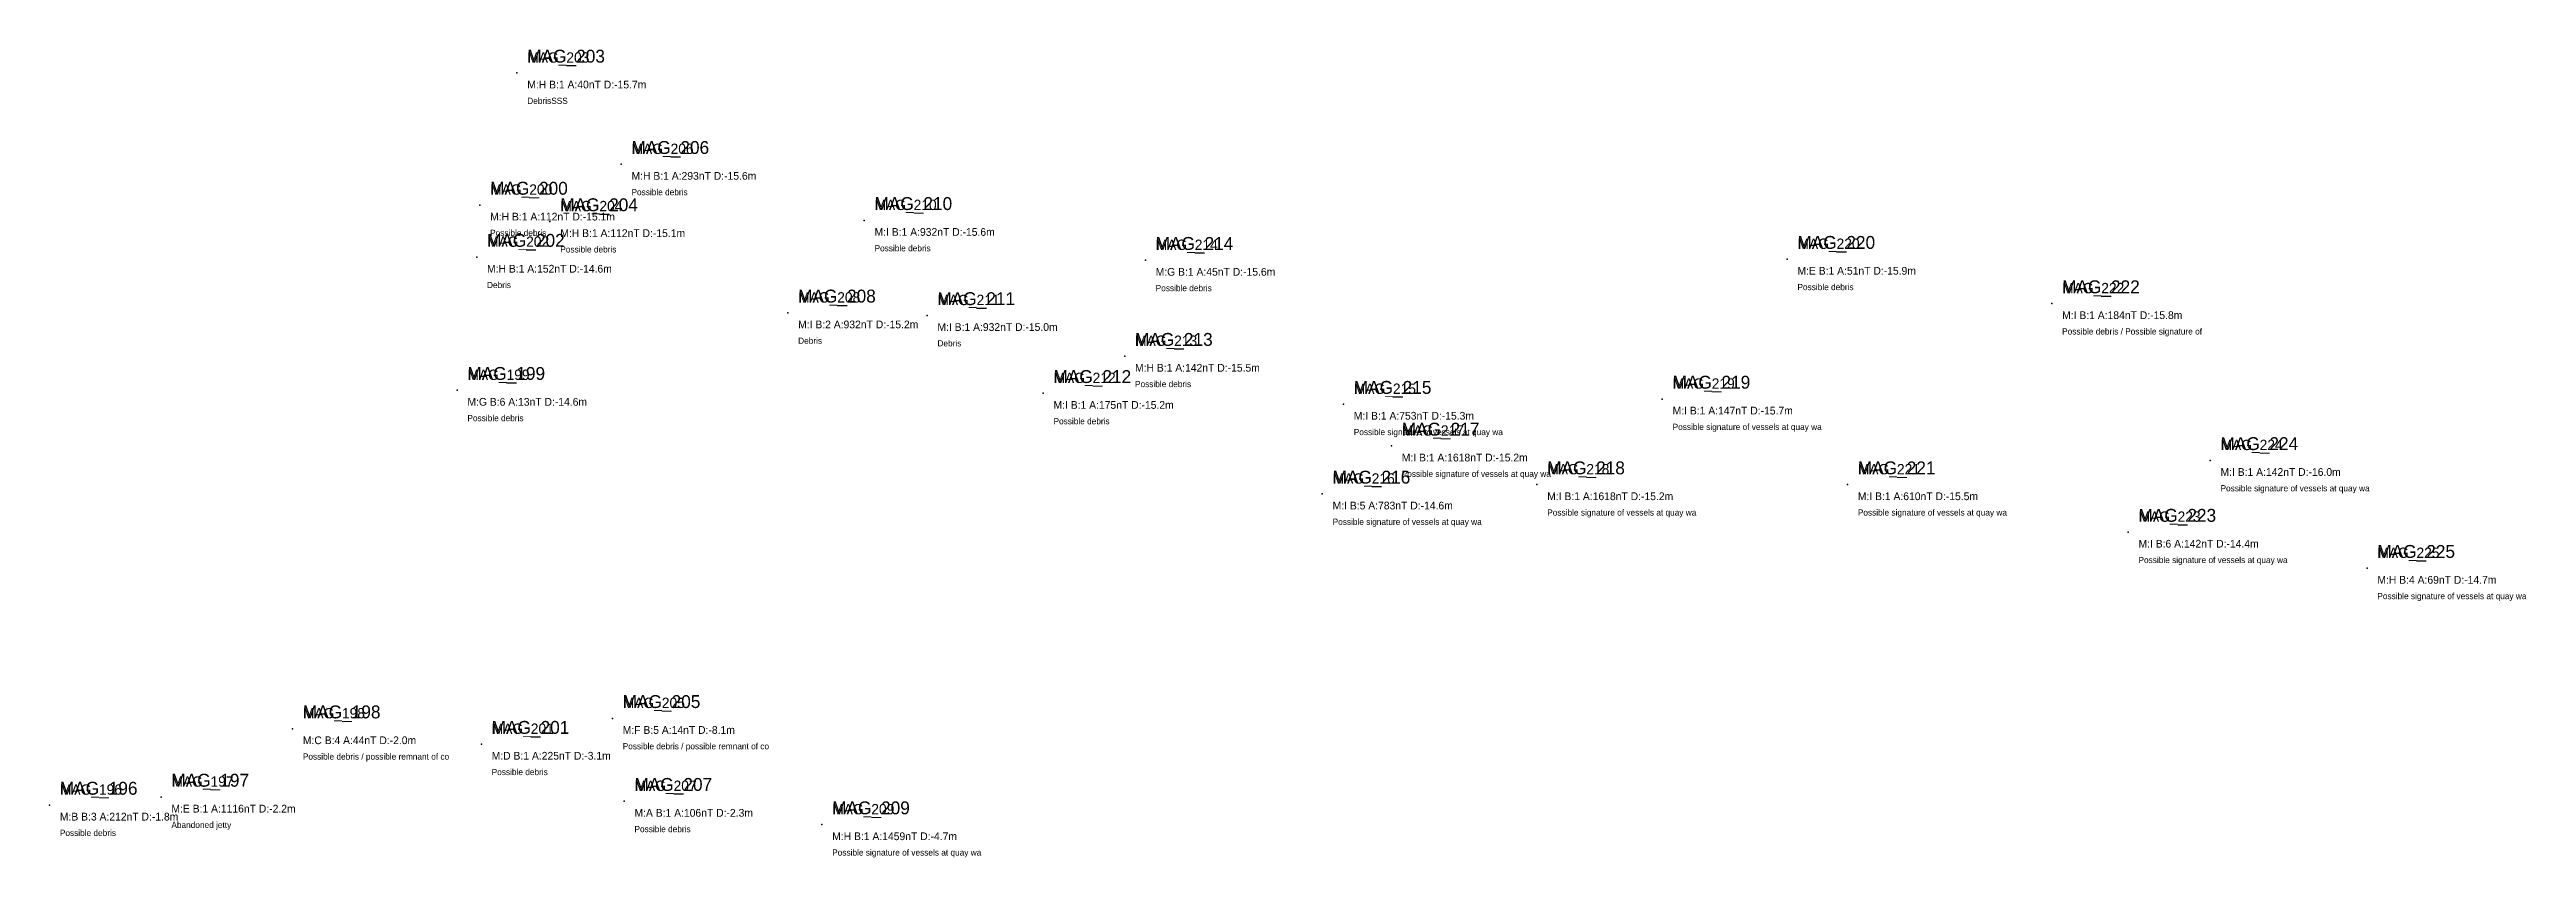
# Model space of a CAD drawing. Extents: x 536277 to 537709, y 710316 to 710988.
# Drawn here: x 537229.3 to 537709.4, y 710316 to 710472.6 of the extents above; entities that cross this region are included whole.
import ezdxf

# ---------------------------------------------------------------- set-up
doc = ezdxf.new("R2010")
doc.units = 0
for name, color, linetype in [('BURIAL_DEEP_5_6', 14, 'CONTINUOUS'), ('BURIAL_MEDIUM_3_4', 13, 'CONTINUOUS'), ('BURIAL_SHALLOW_1_2', 12, 'CONTINUOUS'), ('DEBRIS', 2, 'CONTINUOUS'), ('JETTY_QUAY', 5, 'CONTINUOUS'), ('MASS_EXTREME_H_I', 11, 'CONTINUOUS'), ('MASS_HEAVY_F_G', 10, 'CONTINUOUS'), ('MASS_LIGHT_AAA_AA_A_B', 8, 'CONTINUOUS'), ('MASS_MEDIUM_C_D_E', 9, 'CONTINUOUS'), ('VESSEL_SIGNATURES', 7, 'CONTINUOUS')]:
    doc.layers.add(name, color=color, linetype=linetype)

msp = doc.modelspace()

# ---------------------------------------------------------------- texts
at = {"layer": 'BURIAL_DEEP_5_6'}
for s, p in [('MAG_199', (537310.313, 710408.525)), ('MAG_216', (537478.013, 710388.425)), ('MAG_223', (537634.213, 710381.025)), ('MAG_205', (537340.413, 710344.925))]:
    msp.add_text(s, height=2, dxfattribs=at).set_placement(p)
at = {"layer": 'BURIAL_MEDIUM_3_4'}
for s, p in [('MAG_225', (537680.513, 710374.025)), ('MAG_198', (537278.413, 710342.925)), ('MAG_196', (537231.313, 710328.125))]:
    msp.add_text(s, height=2, dxfattribs=at).set_placement(p)
at = {"layer": 'BURIAL_SHALLOW_1_2'}
for s, p in [('MAG_203', (537321.913, 710470.025)), ('MAG_206', (537342.113, 710452.325)), ('MAG_200', (537314.713, 710444.425)), ('MAG_204', (537328.313, 710441.225)), ('MAG_210', (537389.222, 710441.453)), ('MAG_202', (537314.113, 710434.325)), ('MAG_214', (537443.713, 710433.725)), ('MAG_220', (537568.113, 710433.925)), ('MAG_208', (537374.413, 710423.525)), ('MAG_211', (537401.413, 710423.025)), ('MAG_222', (537619.413, 710425.325)), ('MAG_213', (537439.713, 710415.125)), ('MAG_212', (537423.913, 710407.925)), ('MAG_219', (537543.913, 710406.825)), ('MAG_215', (537482.113, 710405.825)), ('MAG_217', (537491.413, 710397.725)), ('MAG_224', (537650.113, 710394.925)), ('MAG_218', (537519.613, 710390.225)), ('MAG_221', (537579.813, 710390.225)), ('MAG_201', (537315.013, 710339.925)), ('MAG_197', (537252.932, 710329.676)), ('MAG_207', (537342.693, 710328.864)), ('MAG_209', (537381.013, 710324.325))]:
    msp.add_text(s, height=2, dxfattribs=at).set_placement(p)
at = {"layer": 'DEBRIS'}
for s, height, p in [('MAG_203', 2.5, (537321.913, 710470.025)), ('M:H B:1 A:40nT D:-15.7m', 1.5, (537321.913, 710465.025)), ('DebrisSSS', 1.2, (537321.913, 710462.025)), ('MAG_206', 2.5, (537342.113, 710452.325)), ('M:H B:1 A:293nT D:-15.6m', 1.5, (537342.113, 710447.325)), ('MAG_200', 2.5, (537314.713, 710444.425)), ('MAG_204', 2.5, (537328.313, 710441.225)), ('Possible debris', 1.2, (537342.113, 710444.325)), ('MAG_210', 2.5, (537389.222, 710441.453)), ('Possible debris', 1.2, (537314.713, 710436.425)), ('M:H B:1 A:112nT D:-15.1m', 1.5, (537314.713, 710439.425)), ('M:H B:1 A:112nT D:-15.1m', 1.5, (537328.313, 710436.225)), ('M:I B:1 A:932nT D:-15.6m', 1.5, (537389.222, 710436.453)), ('MAG_202', 2.5, (537314.113, 710434.325)), ('Possible debris', 1.2, (537328.313, 710433.225)), ('Possible debris', 1.2, (537389.222, 710433.453)), ('MAG_214', 2.5, (537443.713, 710433.725)), ('MAG_220', 2.5, (537568.113, 710433.925)), ('M:H B:1 A:152nT D:-14.6m', 1.5, (537314.113, 710429.325)), ('M:G B:1 A:45nT D:-15.6m', 1.5, (537443.713, 710428.725)), ('M:E B:1 A:51nT D:-15.9m', 1.5, (537568.113, 710428.925)), ('Debris', 1.2, (537314.113, 710426.325)), ('MAG_208', 2.5, (537374.413, 710423.525)), ('MAG_211', 2.5, (537401.413, 710423.025)), ('Possible debris', 1.2, (537443.713, 710425.725)), ('Possible debris', 1.2, (537568.113, 710425.925)), ('M:I B:2 A:932nT D:-15.2m', 1.5, (537374.413, 710418.525)), ('M:I B:1 A:932nT D:-15.0m', 1.5, (537401.413, 710418.025)), ('Debris', 1.2, (537374.413, 710415.525)), ('Debris', 1.2, (537401.413, 710415.025)), ('MAG_213', 2.5, (537439.713, 710415.125)), ('MAG_199', 2.5, (537310.313, 710408.525)), ('MAG_212', 2.5, (537423.913, 710407.925)), ('M:H B:1 A:142nT D:-15.5m', 1.5, (537439.713, 710410.125)), ('M:G B:6 A:13nT D:-14.6m', 1.5, (537310.313, 710403.525)), ('M:I B:1 A:175nT D:-15.2m', 1.5, (537423.913, 710402.925)), ('Possible debris', 1.2, (537439.713, 710407.125)), ('Possible debris', 1.2, (537310.313, 710400.525)), ('Possible debris', 1.2, (537423.913, 710399.925)), ('MAG_205', 2.5, (537340.413, 710344.925)), ('MAG_198', 2.5, (537278.413, 710342.925)), ('MAG_201', 2.5, (537315.013, 710339.925)), ('M:F B:5 A:14nT D:-8.1m', 1.5, (537340.413, 710339.925)), ('M:C B:4 A:44nT D:-2.0m', 1.5, (537278.413, 710337.925)), ('Possible debris / possible remnant of co', 1.2, (537340.413, 710336.925)), ('Possible debris / possible remnant of co', 1.2, (537278.413, 710334.925)), ('Possible debris', 1.2, (537315.013, 710331.925)), ('M:D B:1 A:225nT D:-3.1m', 1.5, (537315.013, 710334.925)), ('MAG_196', 2.5, (537231.313, 710328.125)), ('MAG_207', 2.5, (537342.693, 710328.864)), ('M:B B:3 A:212nT D:-1.8m', 1.5, (537231.313, 710323.125)), ('M:A B:1 A:106nT D:-2.3m', 1.5, (537342.693, 710323.864)), ('Possible debris', 1.2, (537231.313, 710320.125)), ('Possible debris', 1.2, (537342.693, 710320.864))]:
    msp.add_text(s, height=height, dxfattribs=at).set_placement(p)
at = {"layer": 'JETTY_QUAY'}
for s, height, p in [('MAG_197', 2.5, (537252.932, 710329.676)), ('Abandoned jetty', 1.2, (537252.932, 710321.676)), ('M:E B:1 A:1116nT D:-2.2m', 1.5, (537252.932, 710324.676))]:
    msp.add_text(s, height=height, dxfattribs=at).set_placement(p)
at = {"layer": 'MASS_EXTREME_H_I'}
for s, p in [('MAG_203', (537321.913, 710470.025)), ('MAG_206', (537342.113, 710452.325)), ('MAG_200', (537314.713, 710444.425)), ('MAG_204', (537328.313, 710441.225)), ('MAG_210', (537389.222, 710441.453)), ('MAG_202', (537314.113, 710434.325)), ('MAG_208', (537374.413, 710423.525)), ('MAG_211', (537401.413, 710423.025)), ('MAG_222', (537619.413, 710425.325)), ('MAG_213', (537439.713, 710415.125)), ('MAG_212', (537423.913, 710407.925)), ('MAG_219', (537543.913, 710406.825)), ('MAG_215', (537482.113, 710405.825)), ('MAG_217', (537491.413, 710397.725)), ('MAG_224', (537650.113, 710394.925)), ('MAG_216', (537478.013, 710388.425)), ('MAG_218', (537519.613, 710390.225)), ('MAG_221', (537579.813, 710390.225)), ('MAG_223', (537634.213, 710381.025)), ('MAG_225', (537680.513, 710374.025)), ('MAG_209', (537381.013, 710324.325))]:
    msp.add_text(s, height=2, dxfattribs=at).set_placement(p)
at = {"layer": 'MASS_HEAVY_F_G'}
for s, p in [('MAG_214', (537443.713, 710433.725)), ('MAG_199', (537310.313, 710408.525)), ('MAG_205', (537340.413, 710344.925))]:
    msp.add_text(s, height=2, dxfattribs=at).set_placement(p)
at = {"layer": 'MASS_LIGHT_AAA_AA_A_B'}
for s, p in [('MAG_196', (537231.313, 710328.125)), ('MAG_207', (537342.693, 710328.864))]:
    msp.add_text(s, height=2, dxfattribs=at).set_placement(p)
at = {"layer": 'MASS_MEDIUM_C_D_E'}
for s, p in [('MAG_220', (537568.113, 710433.925)), ('MAG_198', (537278.413, 710342.925)), ('MAG_201', (537315.013, 710339.925)), ('MAG_197', (537252.932, 710329.676))]:
    msp.add_text(s, height=2, dxfattribs=at).set_placement(p)
at = {"layer": 'VESSEL_SIGNATURES'}
for s, height, p in [('MAG_222', 2.5, (537619.413, 710425.325)), ('Possible debris / Possible signature of ', 1.2, (537619.413, 710417.325)), ('M:I B:1 A:184nT D:-15.8m', 1.5, (537619.413, 710420.325)), ('MAG_219', 2.5, (537543.913, 710406.825)), ('MAG_215', 2.5, (537482.113, 710405.825)), ('Possible signature of vessels at quay wa', 1.2, (537482.113, 710397.825)), ('M:I B:1 A:753nT D:-15.3m', 1.5, (537482.113, 710400.825)), ('MAG_217', 2.5, (537491.413, 710397.725)), ('Possible signature of vessels at quay wa', 1.2, (537543.913, 710398.825)), ('M:I B:1 A:147nT D:-15.7m', 1.5, (537543.913, 710401.825)), ('M:I B:1 A:1618nT D:-15.2m', 1.5, (537491.413, 710392.725)), ('MAG_224', 2.5, (537650.113, 710394.925)), ('MAG_216', 2.5, (537478.013, 710388.425)), ('Possible signature of vessels at quay wa', 1.2, (537491.413, 710389.725)), ('MAG_218', 2.5, (537519.613, 710390.225)), ('MAG_221', 2.5, (537579.813, 710390.225)), ('M:I B:1 A:142nT D:-16.0m', 1.5, (537650.113, 710389.925)), ('M:I B:5 A:783nT D:-14.6m', 1.5, (537478.013, 710383.425)), ('M:I B:1 A:1618nT D:-15.2m', 1.5, (537519.613, 710385.225)), ('M:I B:1 A:610nT D:-15.5m', 1.5, (537579.813, 710385.225)), ('Possible signature of vessels at quay wa', 1.2, (537650.113, 710386.925)), ('Possible signature of vessels at quay wa', 1.2, (537478.013, 710380.425)), ('Possible signature of vessels at quay wa', 1.2, (537519.613, 710382.225)), ('Possible signature of vessels at quay wa', 1.2, (537579.813, 710382.225)), ('MAG_223', 2.5, (537634.213, 710381.025)), ('M:I B:6 A:142nT D:-14.4m', 1.5, (537634.213, 710376.025)), ('MAG_225', 2.5, (537680.513, 710374.025)), ('Possible signature of vessels at quay wa', 1.2, (537634.213, 710373.025)), ('M:H B:4 A:69nT D:-14.7m', 1.5, (537680.513, 710369.025)), ('Possible signature of vessels at quay wa', 1.2, (537680.513, 710366.025)), ('MAG_209', 2.5, (537381.013, 710324.325)), ('Possible signature of vessels at quay wa', 1.2, (537381.013, 710316.325)), ('M:H B:1 A:1459nT D:-4.7m', 1.5, (537381.013, 710319.325))]:
    msp.add_text(s, height=height, dxfattribs=at).set_placement(p)

# ---------------------------------------------------------------- linework, layer by layer
at = {"layer": 'BURIAL_DEEP_5_6'}
for p in [(537308.313, 710406.525), (537476.013, 710386.425), (537632.213, 710379.025), (537338.413, 710342.925)]:
    msp.add_point(p, dxfattribs=at)
at = {"layer": 'BURIAL_MEDIUM_3_4'}
for p in [(537678.513, 710372.025), (537276.413, 710340.925), (537229.313, 710326.125)]:
    msp.add_point(p, dxfattribs=at)
at = {"layer": 'BURIAL_SHALLOW_1_2'}
for p in [(537319.913, 710468.025), (537340.113, 710450.325), (537312.713, 710442.425), (537326.313, 710439.225), (537387.222, 710439.453), (537312.113, 710432.325), (537441.713, 710431.725), (537566.113, 710431.925), (537617.413, 710423.325), (537372.413, 710421.525), (537399.413, 710421.025), (537437.713, 710413.125), (537421.913, 710405.925), (537480.113, 710403.825), (537541.913, 710404.825), (537489.413, 710395.725), (537648.113, 710392.925), (537517.613, 710388.225), (537577.813, 710388.225), (537313.013, 710337.925), (537250.932, 710327.676), (537340.693, 710326.864), (537379.013, 710322.325)]:
    msp.add_point(p, dxfattribs=at)
at = {"layer": 'DEBRIS'}
for p in [(537319.913, 710468.025), (537340.113, 710450.325), (537312.713, 710442.425), (537326.313, 710439.225), (537387.222, 710439.453), (537312.113, 710432.325), (537441.713, 710431.725), (537566.113, 710431.925), (537372.413, 710421.525), (537399.413, 710421.025), (537437.713, 710413.125), (537308.313, 710406.525), (537421.913, 710405.925), (537338.413, 710342.925), (537276.413, 710340.925), (537313.013, 710337.925), (537229.313, 710326.125), (537340.693, 710326.864)]:
    msp.add_point(p, dxfattribs=at)
at = {"layer": 'JETTY_QUAY'}
msp.add_point((537250.932, 710327.676), dxfattribs=at)
at = {"layer": 'MASS_EXTREME_H_I'}
for p in [(537319.913, 710468.025), (537340.113, 710450.325), (537312.713, 710442.425), (537326.313, 710439.225), (537387.222, 710439.453), (537312.113, 710432.325), (537617.413, 710423.325), (537372.413, 710421.525), (537399.413, 710421.025), (537437.713, 710413.125), (537421.913, 710405.925), (537480.113, 710403.825), (537541.913, 710404.825), (537489.413, 710395.725), (537648.113, 710392.925), (537476.013, 710386.425), (537517.613, 710388.225), (537577.813, 710388.225), (537632.213, 710379.025), (537678.513, 710372.025), (537379.013, 710322.325)]:
    msp.add_point(p, dxfattribs=at)
at = {"layer": 'MASS_HEAVY_F_G'}
for p in [(537441.713, 710431.725), (537308.313, 710406.525), (537338.413, 710342.925)]:
    msp.add_point(p, dxfattribs=at)
at = {"layer": 'MASS_LIGHT_AAA_AA_A_B'}
for p in [(537229.313, 710326.125), (537340.693, 710326.864)]:
    msp.add_point(p, dxfattribs=at)
at = {"layer": 'MASS_MEDIUM_C_D_E'}
for p in [(537566.113, 710431.925), (537276.413, 710340.925), (537313.013, 710337.925), (537250.932, 710327.676)]:
    msp.add_point(p, dxfattribs=at)
at = {"layer": 'VESSEL_SIGNATURES'}
for p in [(537617.413, 710423.325), (537480.113, 710403.825), (537541.913, 710404.825), (537489.413, 710395.725), (537648.113, 710392.925), (537476.013, 710386.425), (537517.613, 710388.225), (537577.813, 710388.225), (537632.213, 710379.025), (537678.513, 710372.025), (537379.013, 710322.325)]:
    msp.add_point(p, dxfattribs=at)

msp.set_redraw_order([(e.dxf.handle, doc.entitydb.next_handle()) for e in msp.query("TEXT MTEXT ATTDEF DIMENSION ARC_DIMENSION")])  # texts and dimensions are drawn at this point

doc.saveas('drawing.dxf')
